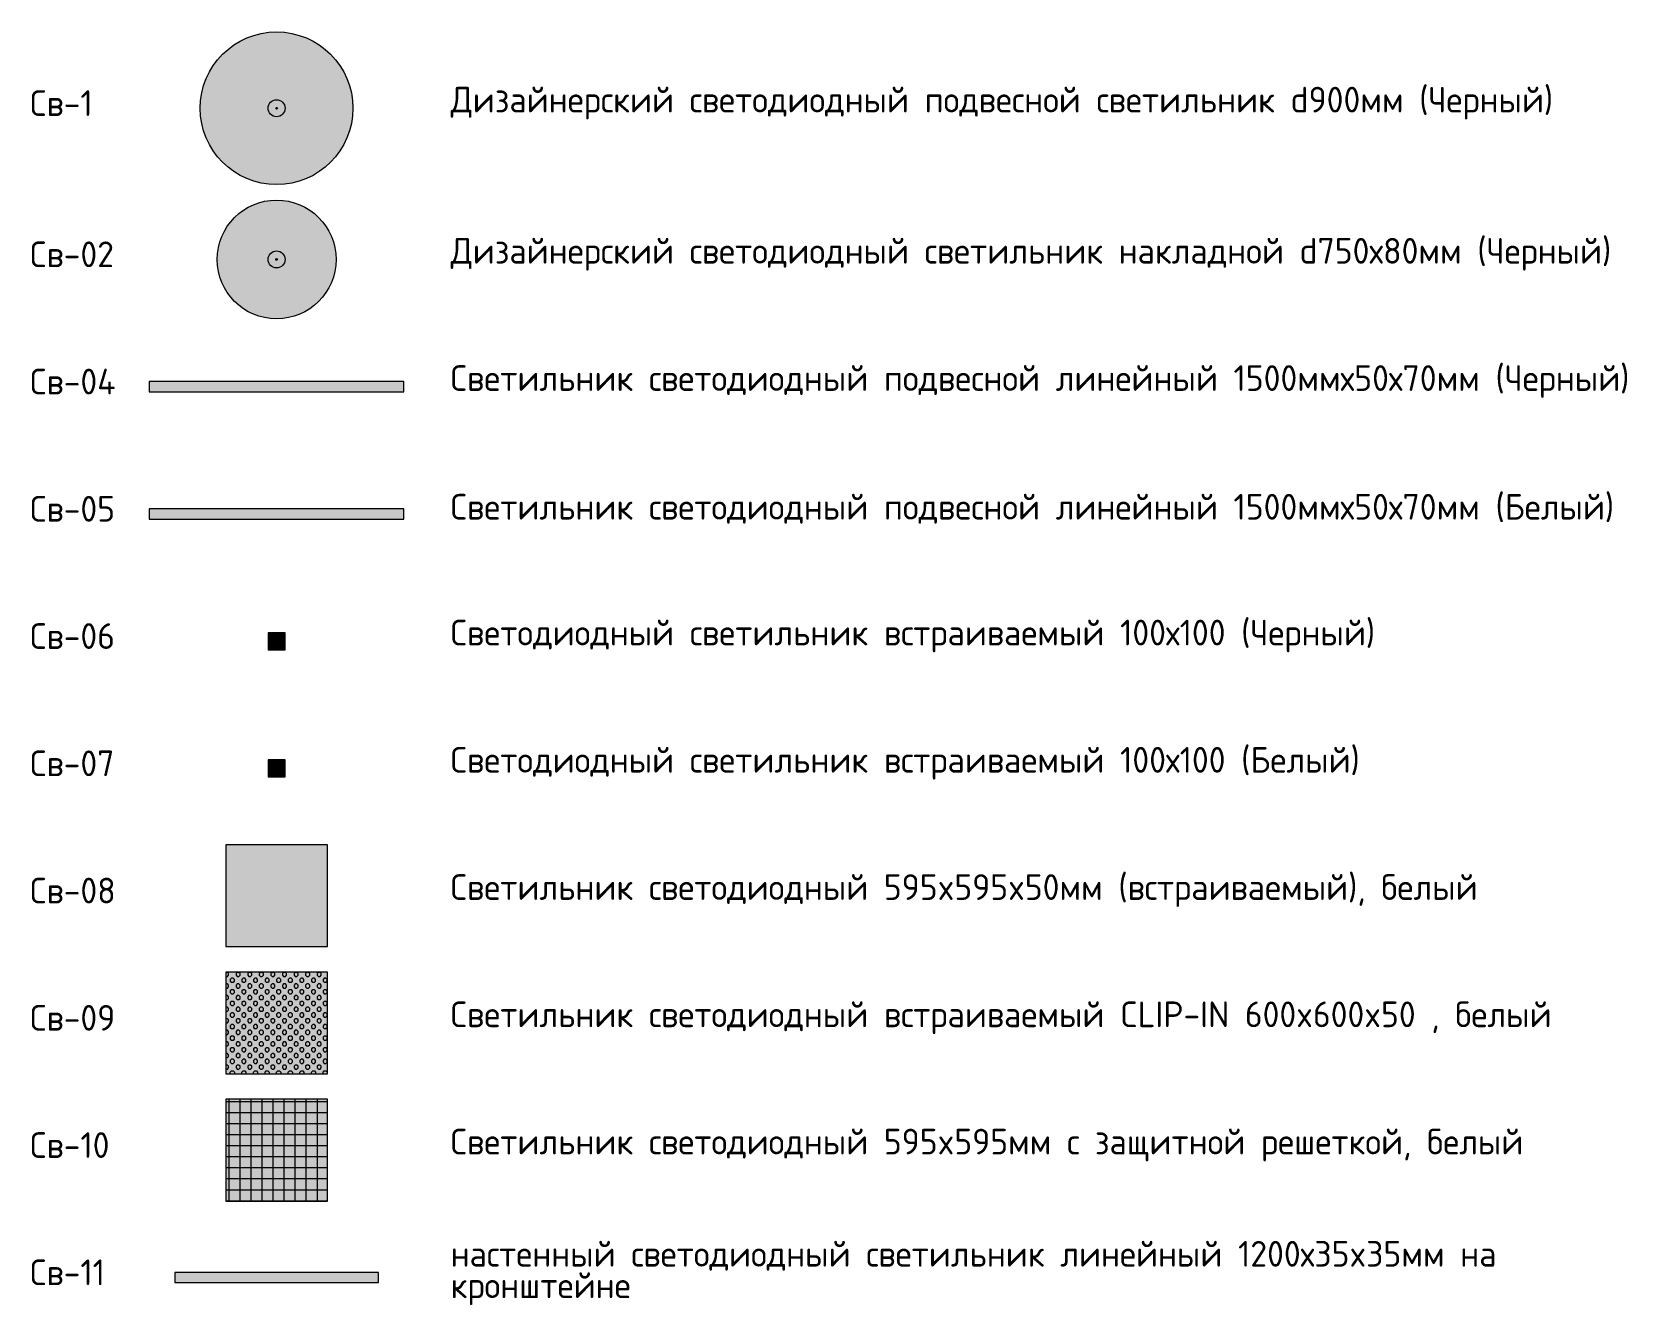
# Model space of a CAD drawing. Header units: millimetres. Extents: x -13069 to 207500, y -71366 to 56785.
# Drawn here: x 61305 to 80098, y -27935 to -12926 of the extents above; entities that cross this region are included whole.
import ezdxf

# ---------------------------------------------------------------- set-up
doc = ezdxf.new("R2010")
doc.units = ezdxf.units.MM
doc.layers.add('PDF _зоны-номер помещения', color=7, linetype='Continuous', true_color=0xffffff)
doc.layers.add('PDF _светильники', color=7, linetype='Continuous', true_color=0xffffff)
doc.layers.add('PDF _Текст', color=7, linetype='Continuous')
doc.styles.add('PDF GOST Common', font='GOST_Common.ttf')

msp = doc.modelspace()

# ---------------------------------------------------------------- texts
at = {"layer": 'PDF _Текст', "attachment_point": 4, "style": 'PDF GOST Common'}
for s, insert, char_height in [('Св-1', (61283.475, -13765.971), 303.0137), ('Дизайнерский светодиодный подвесной светильник d900мм (Черный)', (66237.683, -13765.971), 303.01366), ('Св-02', (61283.475, -15548.203), 303.0137), ('Дизайнерский светодиодный светильник накладной d750х80мм (Черный)', (66237.683, -15548.203), 303.01366), ('Св-04', (61283.475, -17048.214), 303.0137), ('Светильник светодиодный подвесной линейный 1500ммх50х70мм (Черный)', (66237.683, -17048.214), 303.01366), ('Св-05', (61283.475, -18548.221), 303.0137), ('Светильник светодиодный подвесной линейный 1500ммх50х70мм (Белый)', (66237.683, -18548.221), 303.01366), ('Св-06', (61283.475, -20048.231), 303.0137), ('Светодиодный светильник встраиваемый 100х100 (Черный)', (66237.683, -20048.231), 303.01366), ('Св-07', (61283.475, -21548.242), 303.0137), ('Светодиодный светильник встраиваемый 100х100 (Белый)', (66237.683, -21548.242), 303.01366), ('Св-08', (61283.475, -23048.249), 303.0137), ('Светильник светодиодный 595x595x50мм (встраиваемый), белый', (66237.683, -23048.249), 303.01366), ('Св-09', (61283.475, -24548.256), 303.0137), ('Светильник светодиодный встраиваемый CLIP-IN 600x600x50 , белый', (66237.683, -24548.256), 303.01366), ('Св-10', (61283.475, -26048.266), 303.0137), ('Светильник светодиодный 595x595мм с защитной решеткой, белый', (66237.683, -26048.266), 303.01366), ('настенный светодиодный светильник линейный 1200х35x35мм на', (66237.683, -27354.25), 303.01366), ('Св-11', (61283.475, -27548.277), 303.0137), ('кронштейне', (66237.683, -27742.304), 303.0137)]:
    msp.add_mtext(s, dxfattribs=dict(at, insert=insert, char_height=char_height))

# ---------------------------------------------------------------- blocks, each defined once
blk = doc.blocks.new('Св-1')
at = {"layer": 'PDF _светильники', "true_color": 0xf7e046, "transparency": 33554610}
h = blk.add_hatch(color=53, dxfattribs=at)
h.dxf.hatch_style = 1
edge = h.paths.add_edge_path()
edge.add_arc((0, 0), 900, 0, 360)
at = {"layer": 'PDF _зоны-номер помещения', "color": 7, "lineweight": 0}
blk.add_circle((0, 0), 900, dxfattribs=at)
at = {"layer": 'PDF _зоны-номер помещения', "color": 7, "lineweight": 13}
for radius in [900, 100, 9.96]:
    blk.add_circle((0, 0), radius, dxfattribs=at)
blk = doc.blocks.new('Св-2')
at = {"layer": 'PDF _светильники', "true_color": 0xf7e046, "transparency": 33554610}
h = blk.add_hatch(color=53, dxfattribs=at)
h.dxf.hatch_style = 1
edge = h.paths.add_edge_path()
edge.add_arc((0, 0), 700, 0, 360)
at = {"layer": 'PDF _зоны-номер помещения', "color": 7, "lineweight": 0}
blk.add_circle((0, 0), 700, dxfattribs=at)
at = {"layer": 'PDF _зоны-номер помещения', "color": 7, "lineweight": 13}
for radius in [700, 100, 10]:
    blk.add_circle((0, 0), radius, dxfattribs=at)

# ---------------------------------------------------------------- linework, layer by layer
at = {"layer": 'PDF _зоны-номер помещения', "color": 7, "lineweight": 13}
for points in [[(62687.678, -17168.902), (65687.678, -17168.902), (65687.678, -17048.9), (62687.678, -17048.9)], [(62687.678, -18668.902), (65687.678, -18668.902), (65687.678, -18548.9), (62687.678, -18548.9)], [(64087.678, -20208.904), (64287.678, -20208.904), (64287.678, -20008.904), (64087.678, -20008.904)], [(64087.678, -21708.904), (64287.678, -21708.904), (64287.678, -21508.904), (64087.678, -21508.904)], [(63587.678, -23708.904), (64787.678, -23708.904), (64787.678, -22508.904), (63587.678, -22508.904)], [(63587.678, -25208.904), (64787.678, -25208.904), (64787.678, -24008.904), (63587.678, -24008.904)], [(63587.678, -26708.904), (64787.678, -26708.904), (64787.678, -25508.904), (63587.678, -25508.904)], [(62987.678, -27668.902), (65387.678, -27668.902), (65387.678, -27548.9), (62987.678, -27548.9)]]:
    msp.add_lwpolyline(points, close=True, dxfattribs=at)
for points in [[(64154.377, -20208.904), (64154.377, -20008.904)], [(64220.973, -20142.303), (64220.973, -20075.603), (64154.377, -20075.603), (64154.377, -20142.303), (64220.973, -20142.303), (64154.377, -20142.303)], [(64154.377, -20075.603), (64220.973, -20075.603)], [(64220.973, -20208.904), (64220.973, -20008.904)], [(64154.377, -21708.904), (64154.377, -21508.904)], [(64220.973, -21642.303), (64220.973, -21575.603), (64154.377, -21575.603), (64154.377, -21642.303), (64220.973, -21642.303), (64154.377, -21642.303)], [(64154.377, -21575.603), (64220.973, -21575.603)], [(64220.973, -21708.904), (64220.973, -21508.904)], [(63587.678, -25534.203), (64787.678, -25534.203)], [(63627.675, -26708.904), (63627.675, -25508.904)], [(63757.673, -26708.904), (63757.673, -25508.904)], [(63887.678, -26708.904), (63887.678, -25508.904)], [(64017.677, -26708.904), (64017.677, -25508.904)], [(64147.676, -26708.904), (64147.676, -25508.904)], [(64277.675, -26708.904), (64277.675, -25508.904)], [(64407.673, -26708.904), (64407.673, -25508.904)], [(64537.678, -26708.904), (64537.678, -25508.904)], [(64667.677, -26708.904), (64667.677, -25508.904)], [(63587.678, -25664.202), (64787.678, -25664.202)], [(63587.678, -25794.201), (64787.678, -25794.201)], [(63587.678, -25924.206), (64787.678, -25924.206)], [(63587.678, -26054.204), (64787.678, -26054.204)], [(63587.678, -26184.203), (64787.678, -26184.203)], [(63587.678, -26314.202), (64787.678, -26314.202)], [(63587.678, -26444.201), (64787.678, -26444.201)], [(63587.678, -26574.206), (64787.678, -26574.206)], [(63587.678, -26704.204), (64787.678, -26704.204)]]:
    msp.add_lwpolyline(points, dxfattribs=at)
at = {"layer": 'PDF _зоны-номер помещения', "lineweight": 20}
for points in [[(63587.678, -24060.802), (63588.075, -24061.101), (63608.076, -24061.101), (63622.175, -24047.002), (63622.175, -24027.001), (63608.076, -24012.804), (63588.075, -24012.804), (63587.678, -24013.201)], [(63587.678, -24197.301), (63588.075, -24197.704), (63608.076, -24197.704), (63622.175, -24183.501), (63622.175, -24163.506), (63608.076, -24149.401), (63588.075, -24149.401), (63587.678, -24149.804)], [(63587.678, -24333.904), (63588.075, -24334.301), (63608.076, -24334.301), (63622.175, -24320.104), (63622.175, -24300.103), (63608.076, -24286.004), (63588.075, -24286.004), (63587.678, -24286.303)], [(63587.678, -24470.501), (63588.075, -24470.806), (63608.076, -24470.806), (63622.175, -24456.701), (63622.175, -24436.706), (63608.076, -24422.503), (63588.075, -24422.503), (63587.678, -24422.906)], [(63587.678, -24607.006), (63588.075, -24607.403), (63608.076, -24607.403), (63622.175, -24593.303), (63622.175, -24573.302), (63608.076, -24559.105), (63588.075, -24559.105), (63587.678, -24559.502)], [(63587.678, -24743.603), (63588.075, -24744.005), (63608.076, -24744.005), (63622.175, -24729.803), (63622.175, -24709.801), (63608.076, -24695.702), (63588.075, -24695.702), (63587.678, -24696.001)], [(63587.678, -24880.205), (63588.075, -24880.504), (63608.076, -24880.504), (63622.175, -24866.405), (63622.175, -24846.404), (63608.076, -24832.201), (63588.075, -24832.201), (63587.678, -24832.604)], [(63587.678, -25016.704), (63588.075, -25017.101), (63608.076, -25017.101), (63622.175, -25003.002), (63622.175, -24983.001), (63608.076, -24968.804), (63588.075, -24968.804), (63587.678, -24969.201)], [(63587.678, -25153.301), (63588.075, -25153.704), (63608.076, -25153.704), (63622.175, -25139.501), (63622.175, -25119.506), (63608.076, -25105.401), (63588.075, -25105.401), (63587.678, -25105.803)], [(63643.275, -25208.904), (63642.177, -25207.805), (63642.177, -25187.804), (63656.373, -25173.705), (63676.375, -25173.705), (63690.474, -25187.804), (63690.474, -25207.805), (63689.375, -25208.904)], [(63779.878, -25208.904), (63778.773, -25207.805), (63778.773, -25187.804), (63792.872, -25173.705), (63812.874, -25173.705), (63827.076, -25187.804), (63827.076, -25207.805), (63825.978, -25208.904)], [(63916.475, -25208.904), (63915.376, -25207.805), (63915.376, -25187.804), (63929.475, -25173.705), (63949.476, -25173.705), (63963.575, -25187.804), (63963.575, -25207.805), (63962.477, -25208.904)], [(64052.974, -25208.904), (64051.875, -25207.805), (64051.875, -25187.804), (64066.078, -25173.705), (64086.073, -25173.705), (64100.178, -25187.804), (64100.178, -25207.805), (64099.074, -25208.904)], [(64189.576, -25208.904), (64188.478, -25207.805), (64188.478, -25187.804), (64202.577, -25173.705), (64222.578, -25173.705), (64236.775, -25187.804), (64236.775, -25207.805), (64235.676, -25208.904)], [(64326.173, -25208.904), (64325.075, -25207.805), (64325.075, -25187.804), (64339.174, -25173.705), (64359.175, -25173.705), (64373.274, -25187.804), (64373.274, -25207.805), (64372.175, -25208.904)], [(64462.678, -25208.904), (64461.677, -25207.805), (64461.677, -25187.804), (64475.673, -25173.705), (64495.674, -25173.705), (64509.675, -25187.804), (64509.675, -25207.805), (64508.674, -25208.904)], [(64599.678, -25208.904), (64598.677, -25207.805), (64598.677, -25187.804), (64612.678, -25173.705), (64632.673, -25173.705), (64646.675, -25187.804), (64646.675, -25207.805), (64645.674, -25208.904)], [(64735.676, -25208.904), (64734.675, -25207.805), (64734.675, -25187.804), (64748.677, -25173.705), (64768.678, -25173.705), (64782.673, -25187.804), (64782.673, -25207.805), (64781.672, -25208.904)]]:
    msp.add_lwpolyline(points, dxfattribs=at)
for points in [[(63758.778, -24027.001), (63744.575, -24012.804), (63724.574, -24012.804), (63710.475, -24027.001), (63710.475, -24047.002), (63724.574, -24061.101), (63744.575, -24061.101), (63758.778, -24047.002)], [(63895.375, -24027.001), (63881.178, -24012.804), (63861.177, -24012.804), (63847.078, -24027.001), (63847.078, -24047.002), (63861.177, -24061.101), (63881.178, -24061.101), (63895.375, -24047.002)], [(64031.874, -24027.001), (64017.775, -24012.804), (63997.773, -24012.804), (63983.577, -24027.001), (63983.577, -24047.002), (63997.773, -24061.101), (64017.775, -24061.101), (64031.874, -24047.002)], [(64168.477, -24027.001), (64154.377, -24012.804), (64134.376, -24012.804), (64120.173, -24027.001), (64120.173, -24047.002), (64134.376, -24061.101), (64154.377, -24061.101), (64168.477, -24047.002)], [(64305.073, -24027.001), (64290.877, -24012.804), (64270.875, -24012.804), (64256.776, -24027.001), (64256.776, -24047.002), (64270.875, -24061.101), (64290.877, -24061.101), (64305.073, -24047.002)], [(64441.572, -24027.001), (64427.473, -24012.804), (64407.478, -24012.804), (64393.275, -24027.001), (64393.275, -24047.002), (64407.478, -24061.101), (64427.473, -24061.101), (64441.572, -24047.002)], [(64578.676, -24027.001), (64563.673, -24012.804), (64543.678, -24012.804), (64529.677, -24027.001), (64529.677, -24047.002), (64543.678, -24061.101), (64563.673, -24061.101), (64578.676, -24047.002)], [(64714.674, -24027.001), (64700.673, -24012.804), (64680.678, -24012.804), (64666.676, -24027.001), (64666.676, -24047.002), (64680.678, -24061.101), (64700.673, -24061.101), (64714.674, -24047.002)], [(63690.474, -24095.305), (63676.375, -24081.103), (63656.373, -24081.103), (63642.177, -24095.305), (63642.177, -24115.301), (63656.373, -24129.406), (63676.375, -24129.406), (63690.474, -24115.301)], [(63690.474, -24231.804), (63676.375, -24217.705), (63656.373, -24217.705), (63642.177, -24231.804), (63642.177, -24251.806), (63656.373, -24266.002), (63676.375, -24266.002), (63690.474, -24251.806)], [(63758.778, -24163.506), (63744.575, -24149.401), (63724.574, -24149.401), (63710.475, -24163.506), (63710.475, -24183.501), (63724.574, -24197.704), (63744.575, -24197.704), (63758.778, -24183.501)], [(63827.076, -24095.305), (63812.874, -24081.103), (63792.872, -24081.103), (63778.773, -24095.305), (63778.773, -24115.301), (63792.872, -24129.406), (63812.874, -24129.406), (63827.076, -24115.301)], [(63827.076, -24231.804), (63812.874, -24217.705), (63792.872, -24217.705), (63778.773, -24231.804), (63778.773, -24251.806), (63792.872, -24266.002), (63812.874, -24266.002), (63827.076, -24251.806)], [(63895.375, -24163.506), (63881.178, -24149.401), (63861.177, -24149.401), (63847.078, -24163.506), (63847.078, -24183.501), (63861.177, -24197.704), (63881.178, -24197.704), (63895.375, -24183.501)], [(63963.575, -24095.305), (63949.476, -24081.103), (63929.475, -24081.103), (63915.376, -24095.305), (63915.376, -24115.301), (63929.475, -24129.406), (63949.476, -24129.406), (63963.575, -24115.301)], [(63963.575, -24231.804), (63949.476, -24217.705), (63929.475, -24217.705), (63915.376, -24231.804), (63915.376, -24251.806), (63929.475, -24266.002), (63949.476, -24266.002), (63963.575, -24251.806)], [(64031.874, -24163.506), (64017.775, -24149.401), (63997.773, -24149.401), (63983.577, -24163.506), (63983.577, -24183.501), (63997.773, -24197.704), (64017.775, -24197.704), (64031.874, -24183.501)], [(64100.178, -24095.305), (64086.073, -24081.103), (64066.078, -24081.103), (64051.875, -24095.305), (64051.875, -24115.301), (64066.078, -24129.406), (64086.073, -24129.406), (64100.178, -24115.301)], [(64100.178, -24231.804), (64086.073, -24217.705), (64066.078, -24217.705), (64051.875, -24231.804), (64051.875, -24251.806), (64066.078, -24266.002), (64086.073, -24266.002), (64100.178, -24251.806)], [(64168.477, -24163.506), (64154.377, -24149.401), (64134.376, -24149.401), (64120.173, -24163.506), (64120.173, -24183.501), (64134.376, -24197.704), (64154.377, -24197.704), (64168.477, -24183.501)], [(64236.775, -24095.305), (64222.578, -24081.103), (64202.577, -24081.103), (64188.478, -24095.305), (64188.478, -24115.301), (64202.577, -24129.406), (64222.578, -24129.406), (64236.775, -24115.301)], [(64236.775, -24231.804), (64222.578, -24217.705), (64202.577, -24217.705), (64188.478, -24231.804), (64188.478, -24251.806), (64202.577, -24266.002), (64222.578, -24266.002), (64236.775, -24251.806)], [(64305.073, -24163.506), (64290.877, -24149.401), (64270.875, -24149.401), (64256.776, -24163.506), (64256.776, -24183.501), (64270.875, -24197.704), (64290.877, -24197.704), (64305.073, -24183.501)], [(64373.274, -24095.305), (64359.175, -24081.103), (64339.174, -24081.103), (64325.075, -24095.305), (64325.075, -24115.301), (64339.174, -24129.406), (64359.175, -24129.406), (64373.274, -24115.301)], [(64373.274, -24231.804), (64359.175, -24217.705), (64339.174, -24217.705), (64325.075, -24231.804), (64325.075, -24251.806), (64339.174, -24266.002), (64359.175, -24266.002), (64373.274, -24251.806)], [(64441.572, -24163.506), (64427.473, -24149.401), (64407.478, -24149.401), (64393.275, -24163.506), (64393.275, -24183.501), (64407.478, -24197.704), (64427.473, -24197.704), (64441.572, -24183.501)], [(64509.675, -24095.305), (64495.674, -24081.103), (64475.673, -24081.103), (64461.677, -24095.305), (64461.677, -24115.301), (64475.673, -24129.406), (64495.674, -24129.406), (64509.675, -24115.301)], [(64509.675, -24231.804), (64495.674, -24217.705), (64475.673, -24217.705), (64461.677, -24231.804), (64461.677, -24251.806), (64475.673, -24266.002), (64495.674, -24266.002), (64509.675, -24251.806)], [(64578.676, -24163.506), (64563.673, -24149.401), (64543.678, -24149.401), (64529.677, -24163.506), (64529.677, -24183.501), (64543.678, -24197.704), (64563.673, -24197.704), (64578.676, -24183.501)], [(64646.675, -24095.305), (64632.673, -24081.103), (64612.678, -24081.103), (64598.677, -24095.305), (64598.677, -24115.301), (64612.678, -24129.406), (64632.673, -24129.406), (64646.675, -24115.301)], [(64646.675, -24231.804), (64632.673, -24217.705), (64612.678, -24217.705), (64598.677, -24231.804), (64598.677, -24251.806), (64612.678, -24266.002), (64632.673, -24266.002), (64646.675, -24251.806)], [(64714.674, -24163.506), (64700.673, -24149.401), (64680.678, -24149.401), (64666.676, -24163.506), (64666.676, -24183.501), (64680.678, -24197.704), (64700.673, -24197.704), (64714.674, -24183.501)], [(64782.673, -24095.305), (64768.678, -24081.103), (64748.677, -24081.103), (64734.675, -24095.305), (64734.675, -24115.301), (64748.677, -24129.406), (64768.678, -24129.406), (64782.673, -24115.301)], [(64782.673, -24231.804), (64768.678, -24217.705), (64748.677, -24217.705), (64734.675, -24231.804), (64734.675, -24251.806), (64748.677, -24266.002), (64768.678, -24266.002), (64782.673, -24251.806)], [(63690.474, -24368.401), (63676.375, -24354.302), (63656.373, -24354.302), (63642.177, -24368.401), (63642.177, -24388.402), (63656.373, -24402.501), (63676.375, -24402.501), (63690.474, -24388.402)], [(63758.778, -24300.103), (63744.575, -24286.004), (63724.574, -24286.004), (63710.475, -24300.103), (63710.475, -24320.104), (63724.574, -24334.301), (63744.575, -24334.301), (63758.778, -24320.104)], [(63758.778, -24436.706), (63744.575, -24422.503), (63724.574, -24422.503), (63710.475, -24436.706), (63710.475, -24456.701), (63724.574, -24470.806), (63744.575, -24470.806), (63758.778, -24456.701)], [(63827.076, -24368.401), (63812.874, -24354.302), (63792.872, -24354.302), (63778.773, -24368.401), (63778.773, -24388.402), (63792.872, -24402.501), (63812.874, -24402.501), (63827.076, -24388.402)], [(63895.375, -24300.103), (63881.178, -24286.004), (63861.177, -24286.004), (63847.078, -24300.103), (63847.078, -24320.104), (63861.177, -24334.301), (63881.178, -24334.301), (63895.375, -24320.104)], [(63895.375, -24436.706), (63881.178, -24422.503), (63861.177, -24422.503), (63847.078, -24436.706), (63847.078, -24456.701), (63861.177, -24470.806), (63881.178, -24470.806), (63895.375, -24456.701)], [(63963.575, -24368.401), (63949.476, -24354.302), (63929.475, -24354.302), (63915.376, -24368.401), (63915.376, -24388.402), (63929.475, -24402.501), (63949.476, -24402.501), (63963.575, -24388.402)], [(64031.874, -24300.103), (64017.775, -24286.004), (63997.773, -24286.004), (63983.577, -24300.103), (63983.577, -24320.104), (63997.773, -24334.301), (64017.775, -24334.301), (64031.874, -24320.104)], [(64031.874, -24436.706), (64017.775, -24422.503), (63997.773, -24422.503), (63983.577, -24436.706), (63983.577, -24456.701), (63997.773, -24470.806), (64017.775, -24470.806), (64031.874, -24456.701)], [(64100.178, -24368.401), (64086.073, -24354.302), (64066.078, -24354.302), (64051.875, -24368.401), (64051.875, -24388.402), (64066.078, -24402.501), (64086.073, -24402.501), (64100.178, -24388.402)], [(64168.477, -24300.103), (64154.377, -24286.004), (64134.376, -24286.004), (64120.173, -24300.103), (64120.173, -24320.104), (64134.376, -24334.301), (64154.377, -24334.301), (64168.477, -24320.104)], [(64168.477, -24436.706), (64154.377, -24422.503), (64134.376, -24422.503), (64120.173, -24436.706), (64120.173, -24456.701), (64134.376, -24470.806), (64154.377, -24470.806), (64168.477, -24456.701)], [(64236.775, -24368.401), (64222.578, -24354.302), (64202.577, -24354.302), (64188.478, -24368.401), (64188.478, -24388.402), (64202.577, -24402.501), (64222.578, -24402.501), (64236.775, -24388.402)], [(64305.073, -24300.103), (64290.877, -24286.004), (64270.875, -24286.004), (64256.776, -24300.103), (64256.776, -24320.104), (64270.875, -24334.301), (64290.877, -24334.301), (64305.073, -24320.104)], [(64305.073, -24436.706), (64290.877, -24422.503), (64270.875, -24422.503), (64256.776, -24436.706), (64256.776, -24456.701), (64270.875, -24470.806), (64290.877, -24470.806), (64305.073, -24456.701)], [(64373.274, -24368.401), (64359.175, -24354.302), (64339.174, -24354.302), (64325.075, -24368.401), (64325.075, -24388.402), (64339.174, -24402.501), (64359.175, -24402.501), (64373.274, -24388.402)], [(64441.572, -24300.103), (64427.473, -24286.004), (64407.478, -24286.004), (64393.275, -24300.103), (64393.275, -24320.104), (64407.478, -24334.301), (64427.473, -24334.301), (64441.572, -24320.104)], [(64441.572, -24436.706), (64427.473, -24422.503), (64407.478, -24422.503), (64393.275, -24436.706), (64393.275, -24456.701), (64407.478, -24470.806), (64427.473, -24470.806), (64441.572, -24456.701)], [(64509.675, -24368.401), (64495.674, -24354.302), (64475.673, -24354.302), (64461.677, -24368.401), (64461.677, -24388.402), (64475.673, -24402.501), (64495.674, -24402.501), (64509.675, -24388.402)], [(64578.676, -24300.103), (64563.673, -24286.004), (64543.678, -24286.004), (64529.677, -24300.103), (64529.677, -24320.104), (64543.678, -24334.301), (64563.673, -24334.301), (64578.676, -24320.104)], [(64578.676, -24436.706), (64563.673, -24422.503), (64543.678, -24422.503), (64529.677, -24436.706), (64529.677, -24456.701), (64543.678, -24470.806), (64563.673, -24470.806), (64578.676, -24456.701)], [(64646.675, -24368.401), (64632.673, -24354.302), (64612.678, -24354.302), (64598.677, -24368.401), (64598.677, -24388.402), (64612.678, -24402.501), (64632.673, -24402.501), (64646.675, -24388.402)], [(64714.674, -24300.103), (64700.673, -24286.004), (64680.678, -24286.004), (64666.676, -24300.103), (64666.676, -24320.104), (64680.678, -24334.301), (64700.673, -24334.301), (64714.674, -24320.104)], [(64714.674, -24436.706), (64700.673, -24422.503), (64680.678, -24422.503), (64666.676, -24436.706), (64666.676, -24456.701), (64680.678, -24470.806), (64700.673, -24470.806), (64714.674, -24456.701)], [(64782.673, -24368.401), (64768.678, -24354.302), (64748.677, -24354.302), (64734.675, -24368.401), (64734.675, -24388.402), (64748.677, -24402.501), (64768.678, -24402.501), (64782.673, -24388.402)], [(63690.474, -24505.004), (63676.375, -24490.801), (63656.373, -24490.801), (63642.177, -24505.004), (63642.177, -24525.005), (63656.373, -24539.104), (63676.375, -24539.104), (63690.474, -24525.005)], [(63758.778, -24573.302), (63744.575, -24559.105), (63724.574, -24559.105), (63710.475, -24573.302), (63710.475, -24593.303), (63724.574, -24607.403), (63744.575, -24607.403), (63758.778, -24593.303)], [(63827.076, -24505.004), (63812.874, -24490.801), (63792.872, -24490.801), (63778.773, -24505.004), (63778.773, -24525.005), (63792.872, -24539.104), (63812.874, -24539.104), (63827.076, -24525.005)], [(63895.375, -24573.302), (63881.178, -24559.105), (63861.177, -24559.105), (63847.078, -24573.302), (63847.078, -24593.303), (63861.177, -24607.403), (63881.178, -24607.403), (63895.375, -24593.303)], [(63963.575, -24505.004), (63949.476, -24490.801), (63929.475, -24490.801), (63915.376, -24505.004), (63915.376, -24525.005), (63929.475, -24539.104), (63949.476, -24539.104), (63963.575, -24525.005)], [(64031.874, -24573.302), (64017.775, -24559.105), (63997.773, -24559.105), (63983.577, -24573.302), (63983.577, -24593.303), (63997.773, -24607.403), (64017.775, -24607.403), (64031.874, -24593.303)], [(64100.178, -24505.004), (64086.073, -24490.801), (64066.078, -24490.801), (64051.875, -24505.004), (64051.875, -24525.005), (64066.078, -24539.104), (64086.073, -24539.104), (64100.178, -24525.005)], [(64168.477, -24573.302), (64154.377, -24559.105), (64134.376, -24559.105), (64120.173, -24573.302), (64120.173, -24593.303), (64134.376, -24607.403), (64154.377, -24607.403), (64168.477, -24593.303)], [(64236.775, -24505.004), (64222.578, -24490.801), (64202.577, -24490.801), (64188.478, -24505.004), (64188.478, -24525.005), (64202.577, -24539.104), (64222.578, -24539.104), (64236.775, -24525.005)], [(64305.073, -24573.302), (64290.877, -24559.105), (64270.875, -24559.105), (64256.776, -24573.302), (64256.776, -24593.303), (64270.875, -24607.403), (64290.877, -24607.403), (64305.073, -24593.303)], [(64373.274, -24505.004), (64359.175, -24490.801), (64339.174, -24490.801), (64325.075, -24505.004), (64325.075, -24525.005), (64339.174, -24539.104), (64359.175, -24539.104), (64373.274, -24525.005)], [(64441.572, -24573.302), (64427.473, -24559.105), (64407.478, -24559.105), (64393.275, -24573.302), (64393.275, -24593.303), (64407.478, -24607.403), (64427.473, -24607.403), (64441.572, -24593.303)], [(64509.675, -24505.004), (64495.674, -24490.801), (64475.673, -24490.801), (64461.677, -24505.004), (64461.677, -24525.005), (64475.673, -24539.104), (64495.674, -24539.104), (64509.675, -24525.005)], [(64578.676, -24573.302), (64563.673, -24559.105), (64543.678, -24559.105), (64529.677, -24573.302), (64529.677, -24593.303), (64543.678, -24607.403), (64563.673, -24607.403), (64578.676, -24593.303)], [(64646.675, -24505.004), (64632.673, -24490.801), (64612.678, -24490.801), (64598.677, -24505.004), (64598.677, -24525.005), (64612.678, -24539.104), (64632.673, -24539.104), (64646.675, -24525.005)], [(64714.674, -24573.302), (64700.673, -24559.105), (64680.678, -24559.105), (64666.676, -24573.302), (64666.676, -24593.303), (64680.678, -24607.403), (64700.673, -24607.403), (64714.674, -24593.303)], [(64782.673, -24505.004), (64768.678, -24490.801), (64748.677, -24490.801), (64734.675, -24505.004), (64734.675, -24525.005), (64748.677, -24539.104), (64768.678, -24539.104), (64782.673, -24525.005)], [(63690.474, -24641.503), (63676.375, -24627.404), (63656.373, -24627.404), (63642.177, -24641.503), (63642.177, -24661.504), (63656.373, -24675.701), (63676.375, -24675.701), (63690.474, -24661.504)], [(63690.474, -24778.106), (63676.375, -24764.001), (63656.373, -24764.001), (63642.177, -24778.106), (63642.177, -24798.101), (63656.373, -24812.206), (63676.375, -24812.206), (63690.474, -24798.101)], [(63758.778, -24709.801), (63744.575, -24695.702), (63724.574, -24695.702), (63710.475, -24709.801), (63710.475, -24729.803), (63724.574, -24744.005), (63744.575, -24744.005), (63758.778, -24729.803)], [(63827.076, -24641.503), (63812.874, -24627.404), (63792.872, -24627.404), (63778.773, -24641.503), (63778.773, -24661.504), (63792.872, -24675.701), (63812.874, -24675.701), (63827.076, -24661.504)], [(63827.076, -24778.106), (63812.874, -24764.001), (63792.872, -24764.001), (63778.773, -24778.106), (63778.773, -24798.101), (63792.872, -24812.206), (63812.874, -24812.206), (63827.076, -24798.101)], [(63895.375, -24709.801), (63881.178, -24695.702), (63861.177, -24695.702), (63847.078, -24709.801), (63847.078, -24729.803), (63861.177, -24744.005), (63881.178, -24744.005), (63895.375, -24729.803)], [(63963.575, -24641.503), (63949.476, -24627.404), (63929.475, -24627.404), (63915.376, -24641.503), (63915.376, -24661.504), (63929.475, -24675.701), (63949.476, -24675.701), (63963.575, -24661.504)], [(63963.575, -24778.106), (63949.476, -24764.001), (63929.475, -24764.001), (63915.376, -24778.106), (63915.376, -24798.101), (63929.475, -24812.206), (63949.476, -24812.206), (63963.575, -24798.101)], [(64031.874, -24709.801), (64017.775, -24695.702), (63997.773, -24695.702), (63983.577, -24709.801), (63983.577, -24729.803), (63997.773, -24744.005), (64017.775, -24744.005), (64031.874, -24729.803)], [(64100.178, -24641.503), (64086.073, -24627.404), (64066.078, -24627.404), (64051.875, -24641.503), (64051.875, -24661.504), (64066.078, -24675.701), (64086.073, -24675.701), (64100.178, -24661.504)], [(64100.178, -24778.106), (64086.073, -24764.001), (64066.078, -24764.001), (64051.875, -24778.106), (64051.875, -24798.101), (64066.078, -24812.206), (64086.073, -24812.206), (64100.178, -24798.101)], [(64168.477, -24709.801), (64154.377, -24695.702), (64134.376, -24695.702), (64120.173, -24709.801), (64120.173, -24729.803), (64134.376, -24744.005), (64154.377, -24744.005), (64168.477, -24729.803)], [(64236.775, -24641.503), (64222.578, -24627.404), (64202.577, -24627.404), (64188.478, -24641.503), (64188.478, -24661.504), (64202.577, -24675.701), (64222.578, -24675.701), (64236.775, -24661.504)], [(64236.775, -24778.106), (64222.578, -24764.001), (64202.577, -24764.001), (64188.478, -24778.106), (64188.478, -24798.101), (64202.577, -24812.206), (64222.578, -24812.206), (64236.775, -24798.101)], [(64305.073, -24709.801), (64290.877, -24695.702), (64270.875, -24695.702), (64256.776, -24709.801), (64256.776, -24729.803), (64270.875, -24744.005), (64290.877, -24744.005), (64305.073, -24729.803)], [(64373.274, -24641.503), (64359.175, -24627.404), (64339.174, -24627.404), (64325.075, -24641.503), (64325.075, -24661.504), (64339.174, -24675.701), (64359.175, -24675.701), (64373.274, -24661.504)], [(64373.274, -24778.106), (64359.175, -24764.001), (64339.174, -24764.001), (64325.075, -24778.106), (64325.075, -24798.101), (64339.174, -24812.206), (64359.175, -24812.206), (64373.274, -24798.101)], [(64441.572, -24709.801), (64427.473, -24695.702), (64407.478, -24695.702), (64393.275, -24709.801), (64393.275, -24729.803), (64407.478, -24744.005), (64427.473, -24744.005), (64441.572, -24729.803)], [(64509.675, -24641.503), (64495.674, -24627.404), (64475.673, -24627.404), (64461.677, -24641.503), (64461.677, -24661.504), (64475.673, -24675.701), (64495.674, -24675.701), (64509.675, -24661.504)], [(64509.675, -24778.106), (64495.674, -24764.001), (64475.673, -24764.001), (64461.677, -24778.106), (64461.677, -24798.101), (64475.673, -24812.206), (64495.674, -24812.206), (64509.675, -24798.101)], [(64578.676, -24709.801), (64563.673, -24695.702), (64543.678, -24695.702), (64529.677, -24709.801), (64529.677, -24729.803), (64543.678, -24744.005), (64563.673, -24744.005), (64578.676, -24729.803)], [(64646.675, -24641.503), (64632.673, -24627.404), (64612.678, -24627.404), (64598.677, -24641.503), (64598.677, -24661.504), (64612.678, -24675.701), (64632.673, -24675.701), (64646.675, -24661.504)], [(64646.675, -24778.106), (64632.673, -24764.001), (64612.678, -24764.001), (64598.677, -24778.106), (64598.677, -24798.101), (64612.678, -24812.206), (64632.673, -24812.206), (64646.675, -24798.101)], [(64714.674, -24709.801), (64700.673, -24695.702), (64680.678, -24695.702), (64666.676, -24709.801), (64666.676, -24729.803), (64680.678, -24744.005), (64700.673, -24744.005), (64714.674, -24729.803)], [(64782.673, -24641.503), (64768.678, -24627.404), (64748.677, -24627.404), (64734.675, -24641.503), (64734.675, -24661.504), (64748.677, -24675.701), (64768.678, -24675.701), (64782.673, -24661.504)], [(64782.673, -24778.106), (64768.678, -24764.001), (64748.677, -24764.001), (64734.675, -24778.106), (64734.675, -24798.101), (64748.677, -24812.206), (64768.678, -24812.206), (64782.673, -24798.101)], [(63690.474, -24914.702), (63676.375, -24900.506), (63656.373, -24900.506), (63642.177, -24914.702), (63642.177, -24934.704), (63656.373, -24948.803), (63676.375, -24948.803), (63690.474, -24934.704)], [(63758.778, -24846.404), (63744.575, -24832.201), (63724.574, -24832.201), (63710.475, -24846.404), (63710.475, -24866.405), (63724.574, -24880.504), (63744.575, -24880.504), (63758.778, -24866.405)], [(63758.778, -24983.001), (63744.575, -24968.804), (63724.574, -24968.804), (63710.475, -24983.001), (63710.475, -25003.002), (63724.574, -25017.101), (63744.575, -25017.101), (63758.778, -25003.002)], [(63827.076, -24914.702), (63812.874, -24900.506), (63792.872, -24900.506), (63778.773, -24914.702), (63778.773, -24934.704), (63792.872, -24948.803), (63812.874, -24948.803), (63827.076, -24934.704)], [(63895.375, -24846.404), (63881.178, -24832.201), (63861.177, -24832.201), (63847.078, -24846.404), (63847.078, -24866.405), (63861.177, -24880.504), (63881.178, -24880.504), (63895.375, -24866.405)], [(63895.375, -24983.001), (63881.178, -24968.804), (63861.177, -24968.804), (63847.078, -24983.001), (63847.078, -25003.002), (63861.177, -25017.101), (63881.178, -25017.101), (63895.375, -25003.002)], [(63963.575, -24914.702), (63949.476, -24900.506), (63929.475, -24900.506), (63915.376, -24914.702), (63915.376, -24934.704), (63929.475, -24948.803), (63949.476, -24948.803), (63963.575, -24934.704)], [(64031.874, -24846.404), (64017.775, -24832.201), (63997.773, -24832.201), (63983.577, -24846.404), (63983.577, -24866.405), (63997.773, -24880.504), (64017.775, -24880.504), (64031.874, -24866.405)], [(64031.874, -24983.001), (64017.775, -24968.804), (63997.773, -24968.804), (63983.577, -24983.001), (63983.577, -25003.002), (63997.773, -25017.101), (64017.775, -25017.101), (64031.874, -25003.002)], [(64100.178, -24914.702), (64086.073, -24900.506), (64066.078, -24900.506), (64051.875, -24914.702), (64051.875, -24934.704), (64066.078, -24948.803), (64086.073, -24948.803), (64100.178, -24934.704)], [(64168.477, -24846.404), (64154.377, -24832.201), (64134.376, -24832.201), (64120.173, -24846.404), (64120.173, -24866.405), (64134.376, -24880.504), (64154.377, -24880.504), (64168.477, -24866.405)], [(64168.477, -24983.001), (64154.377, -24968.804), (64134.376, -24968.804), (64120.173, -24983.001), (64120.173, -25003.002), (64134.376, -25017.101), (64154.377, -25017.101), (64168.477, -25003.002)], [(64236.775, -24914.702), (64222.578, -24900.506), (64202.577, -24900.506), (64188.478, -24914.702), (64188.478, -24934.704), (64202.577, -24948.803), (64222.578, -24948.803), (64236.775, -24934.704)], [(64305.073, -24846.404), (64290.877, -24832.201), (64270.875, -24832.201), (64256.776, -24846.404), (64256.776, -24866.405), (64270.875, -24880.504), (64290.877, -24880.504), (64305.073, -24866.405)], [(64305.073, -24983.001), (64290.877, -24968.804), (64270.875, -24968.804), (64256.776, -24983.001), (64256.776, -25003.002), (64270.875, -25017.101), (64290.877, -25017.101), (64305.073, -25003.002)], [(64373.274, -24914.702), (64359.175, -24900.506), (64339.174, -24900.506), (64325.075, -24914.702), (64325.075, -24934.704), (64339.174, -24948.803), (64359.175, -24948.803), (64373.274, -24934.704)], [(64441.572, -24846.404), (64427.473, -24832.201), (64407.478, -24832.201), (64393.275, -24846.404), (64393.275, -24866.405), (64407.478, -24880.504), (64427.473, -24880.504), (64441.572, -24866.405)], [(64441.572, -24983.001), (64427.473, -24968.804), (64407.478, -24968.804), (64393.275, -24983.001), (64393.275, -25003.002), (64407.478, -25017.101), (64427.473, -25017.101), (64441.572, -25003.002)], [(64509.675, -24914.702), (64495.674, -24900.506), (64475.673, -24900.506), (64461.677, -24914.702), (64461.677, -24934.704), (64475.673, -24948.803), (64495.674, -24948.803), (64509.675, -24934.704)], [(64578.676, -24846.404), (64563.673, -24832.201), (64543.678, -24832.201), (64529.677, -24846.404), (64529.677, -24866.405), (64543.678, -24880.504), (64563.673, -24880.504), (64578.676, -24866.405)], [(64578.676, -24983.001), (64563.673, -24968.804), (64543.678, -24968.804), (64529.677, -24983.001), (64529.677, -25003.002), (64543.678, -25017.101), (64563.673, -25017.101), (64578.676, -25003.002)], [(64646.675, -24914.702), (64632.673, -24900.506), (64612.678, -24900.506), (64598.677, -24914.702), (64598.677, -24934.704), (64612.678, -24948.803), (64632.673, -24948.803), (64646.675, -24934.704)], [(64714.674, -24846.404), (64700.673, -24832.201), (64680.678, -24832.201), (64666.676, -24846.404), (64666.676, -24866.405), (64680.678, -24880.504), (64700.673, -24880.504), (64714.674, -24866.405)], [(64714.674, -24983.001), (64700.673, -24968.804), (64680.678, -24968.804), (64666.676, -24983.001), (64666.676, -25003.002), (64680.678, -25017.101), (64700.673, -25017.101), (64714.674, -25003.002)], [(64782.673, -24914.702), (64768.678, -24900.506), (64748.677, -24900.506), (64734.675, -24914.702), (64734.675, -24934.704), (64748.677, -24948.803), (64768.678, -24948.803), (64782.673, -24934.704)], [(63690.474, -25051.201), (63676.375, -25037.102), (63656.373, -25037.102), (63642.177, -25051.201), (63642.177, -25071.203), (63656.373, -25085.406), (63676.375, -25085.406), (63690.474, -25071.203)], [(63758.778, -25119.506), (63744.575, -25105.401), (63724.574, -25105.401), (63710.475, -25119.506), (63710.475, -25139.501), (63724.574, -25153.704), (63744.575, -25153.704), (63758.778, -25139.501)], [(63827.076, -25051.201), (63812.874, -25037.102), (63792.872, -25037.102), (63778.773, -25051.201), (63778.773, -25071.203), (63792.872, -25085.406), (63812.874, -25085.406), (63827.076, -25071.203)], [(63895.375, -25119.506), (63881.178, -25105.401), (63861.177, -25105.401), (63847.078, -25119.506), (63847.078, -25139.501), (63861.177, -25153.704), (63881.178, -25153.704), (63895.375, -25139.501)], [(63963.575, -25051.201), (63949.476, -25037.102), (63929.475, -25037.102), (63915.376, -25051.201), (63915.376, -25071.203), (63929.475, -25085.406), (63949.476, -25085.406), (63963.575, -25071.203)], [(64031.874, -25119.506), (64017.775, -25105.401), (63997.773, -25105.401), (63983.577, -25119.506), (63983.577, -25139.501), (63997.773, -25153.704), (64017.775, -25153.704), (64031.874, -25139.501)], [(64100.178, -25051.201), (64086.073, -25037.102), (64066.078, -25037.102), (64051.875, -25051.201), (64051.875, -25071.203), (64066.078, -25085.406), (64086.073, -25085.406), (64100.178, -25071.203)], [(64168.477, -25119.506), (64154.377, -25105.401), (64134.376, -25105.401), (64120.173, -25119.506), (64120.173, -25139.501), (64134.376, -25153.704), (64154.377, -25153.704), (64168.477, -25139.501)], [(64236.775, -25051.201), (64222.578, -25037.102), (64202.577, -25037.102), (64188.478, -25051.201), (64188.478, -25071.203), (64202.577, -25085.406), (64222.578, -25085.406), (64236.775, -25071.203)], [(64305.073, -25119.506), (64290.877, -25105.401), (64270.875, -25105.401), (64256.776, -25119.506), (64256.776, -25139.501), (64270.875, -25153.704), (64290.877, -25153.704), (64305.073, -25139.501)], [(64373.274, -25051.201), (64359.175, -25037.102), (64339.174, -25037.102), (64325.075, -25051.201), (64325.075, -25071.203), (64339.174, -25085.406), (64359.175, -25085.406), (64373.274, -25071.203)], [(64441.572, -25119.506), (64427.473, -25105.401), (64407.478, -25105.401), (64393.275, -25119.506), (64393.275, -25139.501), (64407.478, -25153.704), (64427.473, -25153.704), (64441.572, -25139.501)], [(64509.675, -25051.201), (64495.674, -25037.102), (64475.673, -25037.102), (64461.677, -25051.201), (64461.677, -25071.203), (64475.673, -25085.406), (64495.674, -25085.406), (64509.675, -25071.203)], [(64578.676, -25119.506), (64563.673, -25105.401), (64543.678, -25105.401), (64529.677, -25119.506), (64529.677, -25139.501), (64543.678, -25153.704), (64563.673, -25153.704), (64578.676, -25139.501)], [(64646.675, -25051.201), (64632.673, -25037.102), (64612.678, -25037.102), (64598.677, -25051.201), (64598.677, -25071.203), (64612.678, -25085.406), (64632.673, -25085.406), (64646.675, -25071.203)], [(64714.674, -25119.506), (64700.673, -25105.401), (64680.678, -25105.401), (64666.676, -25119.506), (64666.676, -25139.501), (64680.678, -25153.704), (64700.673, -25153.704), (64714.674, -25139.501)], [(64782.673, -25051.201), (64768.678, -25037.102), (64748.677, -25037.102), (64734.675, -25051.201), (64734.675, -25071.203), (64748.677, -25085.406), (64768.678, -25085.406), (64782.673, -25071.203)]]:
    msp.add_lwpolyline(points, close=True, dxfattribs=at)
at = {"layer": 'PDF _зоны-номер помещения', "color": 53, "lineweight": 0, "true_color": 0xf7e046, "transparency": 33554559}
for points in [[(62687.678, -17168.902), (62687.678, -17048.9), (65687.678, -17168.902), (65687.678, -17048.9)], [(63587.678, -23708.904), (63587.678, -22508.904), (64787.678, -23708.904), (64787.678, -22508.904)], [(63587.678, -25208.904), (63587.678, -24008.904), (64787.678, -25208.904), (64787.678, -24008.904)]]:
    msp.add_solid(points, dxfattribs=at)
at = {"layer": 'PDF _зоны-номер помещения', "color": 254, "lineweight": 0, "true_color": 0xccccff, "transparency": 33554559}
msp.add_solid([(62687.678, -18668.902), (62687.678, -18548.9), (65687.678, -18668.902), (65687.678, -18548.9)], dxfattribs=at)
at = {"layer": 'PDF _зоны-номер помещения', "color": 14, "lineweight": 0, "true_color": 0xa80f02, "transparency": 33554559}
msp.add_solid([(64087.678, -20208.904), (64087.678, -20008.904), (64287.678, -20208.904), (64287.678, -20008.904)], dxfattribs=at)
msp.add_solid([(64087.678, -20208.904), (64087.678, -20008.904), (64287.678, -20208.904), (64287.678, -20008.904)], dxfattribs=at)
at = {"layer": 'PDF _зоны-номер помещения', "color": 5, "lineweight": 0, "transparency": 33554559}
msp.add_solid([(64087.678, -21708.904), (64087.678, -21508.904), (64287.678, -21708.904), (64287.678, -21508.904)], dxfattribs=at)
msp.add_solid([(64087.678, -21708.904), (64087.678, -21508.904), (64287.678, -21708.904), (64287.678, -21508.904)], dxfattribs=at)
at = {"layer": 'PDF _зоны-номер помещения', "color": 30, "lineweight": 0, "true_color": 0xff6600, "transparency": 33554559}
msp.add_solid([(63587.678, -26708.904), (63587.678, -25508.904), (64787.678, -26708.904), (64787.678, -25508.904)], dxfattribs=at)
at = {"layer": 'PDF _зоны-номер помещения', "color": 161, "lineweight": 0, "true_color": 0x40a5ff, "transparency": 33554559}
msp.add_solid([(62987.678, -27668.902), (62987.678, -27548.9), (65387.678, -27668.902), (65387.678, -27548.9)], dxfattribs=at)

# ---------------------------------------------------------------- block references
at = {"layer": 'PDF _светильники'}
for name, p in [('Св-1', (64187.711, -13826.565)), ('Св-2', (64187.644, -15608.932))]:
    msp.add_blockref(name, p, dxfattribs=at)

msp.set_redraw_order([(e.dxf.handle, doc.entitydb.next_handle()) for e in msp.query("TEXT MTEXT ATTDEF DIMENSION ARC_DIMENSION")])  # texts and dimensions are drawn at this point

doc.saveas('drawing.dxf')
